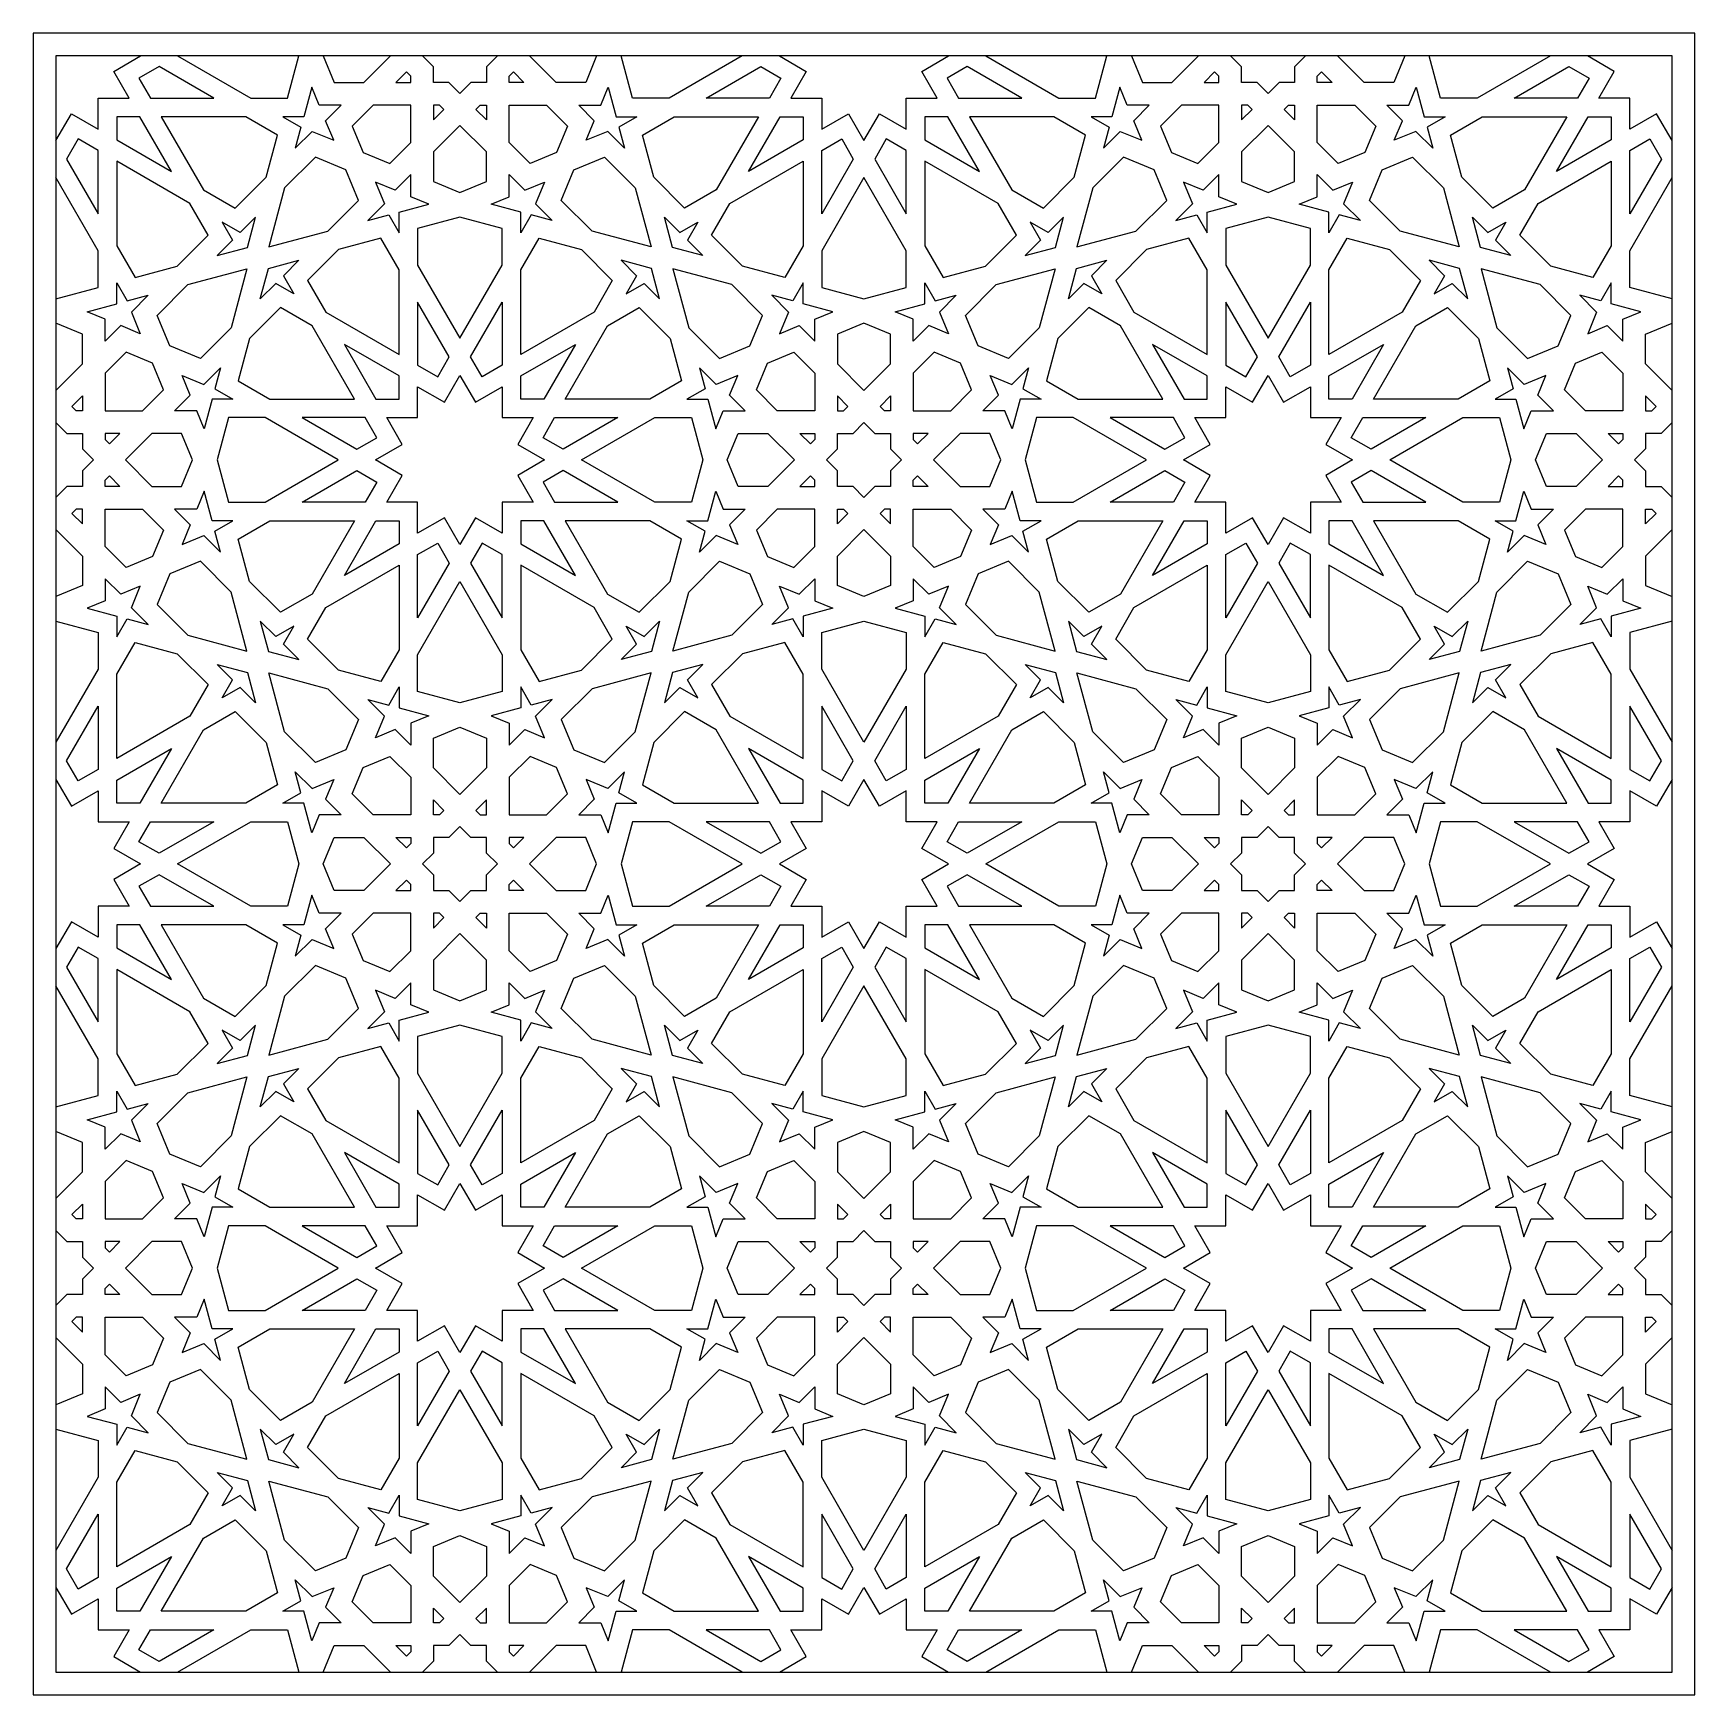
# Model space of a CAD drawing. Extents: x -2 to 805, y 205 to 1011.
import ezdxf

# ---------------------------------------------------------------- set-up
doc = ezdxf.new("R2010")
doc.units = 0
doc.layers.add('LAYER_01', color=7, linetype='CONTINUOUS')
doc.layers.add('LAYER_02', color=7, linetype='CONTINUOUS')

msp = doc.modelspace()

# ---------------------------------------------------------------- linework, layer by layer
at = {"layer": 'LAYER_01'}
for points in [[(-1.54, 204.87), (804.92, 204.87), (804.92, 1011.33), (-1.54, 1011.33)], [(9.46, 215.87), (793.92, 215.87), (793.92, 1000.33), (9.46, 1000.33)], [(49.8, 989.52), (55.41, 979.8), (86.08, 979.8), (59.52, 995.13)], [(361.36, 989.52), (355.75, 979.8), (325.08, 979.8), (351.64, 995.13)], [(442.03, 989.52), (447.64, 979.8), (478.31, 979.8), (451.75, 995.13)], [(753.59, 989.52), (747.98, 979.8), (717.31, 979.8), (743.87, 995.13)], [(133.61, 985.15), (129.77, 970.8), (119.67, 970.8), (128.41, 965.75), (125.68, 955.54), (133.84, 963.7), (144.29, 959.36), (140.36, 968.86), (147.95, 976.46), (137.21, 976.46)], [(277.55, 985.15), (281.39, 970.8), (291.49, 970.8), (282.75, 965.75), (285.48, 955.54), (277.32, 963.7), (266.87, 959.36), (270.8, 968.86), (263.21, 976.46), (273.95, 976.46)], [(525.84, 985.15), (522, 970.8), (511.9, 970.8), (520.64, 965.75), (517.91, 955.54), (526.07, 963.7), (536.52, 959.36), (532.59, 968.86), (540.18, 976.46), (529.44, 976.46)], [(669.78, 985.15), (673.62, 970.8), (683.72, 970.8), (674.98, 965.75), (677.71, 955.54), (669.55, 963.7), (659.1, 959.36), (663.03, 968.86), (655.44, 976.46), (666.18, 976.46)], [(38.99, 970.8), (38.99, 959.57), (65.55, 944.24), (50.22, 970.8)], [(111.54, 941.4), (117.04, 961.92), (101.67, 970.8), (60.61, 970.8), (81.14, 935.24), (96.51, 926.37)], [(299.62, 941.4), (294.12, 961.92), (309.49, 970.8), (350.55, 970.8), (330.02, 935.24), (314.65, 926.37)], [(372.17, 970.8), (372.17, 959.57), (345.61, 944.24), (360.94, 970.8)], [(431.22, 970.8), (431.22, 959.57), (457.78, 944.24), (442.45, 970.8)], [(503.77, 941.4), (509.27, 961.92), (493.9, 970.8), (452.84, 970.8), (473.37, 935.24), (488.74, 926.37)], [(691.85, 941.4), (686.35, 961.92), (701.72, 970.8), (742.78, 970.8), (722.25, 935.24), (706.88, 926.37)], [(764.4, 970.8), (764.4, 959.57), (737.84, 944.24), (753.17, 970.8)], [(20.27, 959.99), (14.66, 950.27), (29.99, 923.71), (29.99, 954.38)], [(390.89, 959.99), (396.5, 950.27), (381.17, 923.71), (381.17, 954.38)], [(412.5, 959.99), (406.89, 950.27), (422.22, 923.71), (422.22, 954.38)], [(783.12, 959.99), (788.73, 950.27), (773.4, 923.71), (773.4, 954.38)], [(83.42, 913.28), (74.55, 928.65), (38.99, 949.18), (38.99, 908.12), (47.87, 892.75), (68.4, 898.26)], [(112.83, 907.57), (141.47, 915.25), (156.39, 930.16), (150.25, 944.99), (135.42, 951.13), (120.5, 936.22)], [(298.33, 907.57), (269.69, 915.25), (254.77, 930.16), (260.91, 944.99), (275.74, 951.13), (290.66, 936.22)], [(327.74, 913.28), (336.61, 928.65), (372.17, 949.18), (372.17, 908.12), (363.29, 892.75), (342.76, 898.26)], [(475.65, 913.28), (466.78, 928.65), (431.22, 949.18), (431.22, 908.12), (440.1, 892.75), (460.63, 898.26)], [(505.06, 907.57), (533.7, 915.25), (548.62, 930.16), (542.48, 944.99), (527.65, 951.13), (512.73, 936.22)], [(690.56, 907.57), (661.92, 915.25), (647, 930.16), (653.14, 944.99), (667.97, 951.13), (682.89, 936.22)], [(719.97, 913.28), (728.84, 928.65), (764.4, 949.18), (764.4, 908.12), (755.52, 892.75), (734.99, 898.26)], [(190.4, 928.36), (181.71, 931.96), (181.71, 942.7), (174.12, 935.11), (164.62, 939.04), (168.95, 928.58), (160.79, 920.42), (171, 923.16), (176.05, 914.41), (176.05, 924.51)], [(220.76, 928.36), (229.45, 931.96), (229.45, 942.7), (237.04, 935.11), (246.54, 939.04), (242.21, 928.58), (250.37, 920.42), (240.16, 923.16), (235.11, 914.41), (235.11, 924.51)], [(401.69, 882.46), (422.22, 887.97), (422.22, 905.71), (401.69, 941.27), (381.17, 905.71), (381.17, 887.97)], [(582.63, 928.36), (573.94, 931.96), (573.94, 942.7), (566.35, 935.11), (556.85, 939.04), (561.18, 928.58), (553.02, 920.42), (563.23, 923.16), (568.28, 914.41), (568.28, 924.51)], [(612.99, 928.36), (621.68, 931.96), (621.68, 942.7), (629.27, 935.11), (638.77, 939.04), (634.44, 928.58), (642.6, 920.42), (632.39, 923.16), (627.34, 914.41), (627.34, 924.51)], [(106.36, 922.08), (98.88, 914.6), (90.14, 919.65), (95.19, 910.91), (87.71, 903.43), (102.42, 907.37)], [(205.58, 922.07), (185.05, 916.57), (185.05, 898.82), (205.58, 863.27), (226.11, 898.82), (226.11, 916.57)], [(304.8, 922.08), (312.27, 914.6), (321.02, 919.65), (315.97, 910.91), (323.45, 903.43), (308.74, 907.37)], [(498.59, 922.08), (491.11, 914.6), (482.37, 919.65), (487.42, 910.91), (479.94, 903.43), (494.65, 907.37)], [(597.81, 922.07), (577.28, 916.57), (577.28, 898.82), (597.81, 863.27), (618.34, 898.82), (618.34, 916.57)], [(697.03, 922.08), (704.5, 914.6), (713.25, 919.65), (708.2, 910.91), (715.68, 903.43), (700.97, 907.37)], [(146.65, 906.28), (131.62, 891.25), (140.49, 875.88), (176.05, 855.36), (176.05, 896.41), (167.18, 911.78)], [(264.51, 906.28), (279.54, 891.25), (270.66, 875.88), (235.11, 855.36), (235.11, 896.41), (243.98, 911.78)], [(538.88, 906.28), (523.85, 891.25), (532.72, 875.88), (568.28, 855.36), (568.28, 896.41), (559.41, 911.78)], [(656.74, 906.28), (671.77, 891.25), (662.89, 875.88), (627.34, 855.36), (627.34, 896.41), (636.21, 911.78)], [(102.22, 896.97), (94.54, 868.32), (79.63, 853.4), (64.8, 859.54), (58.66, 874.37), (73.57, 889.29)], [(108.68, 882.46), (112.62, 897.17), (127.33, 901.11), (119.86, 893.63), (124.91, 884.88), (116.16, 889.93)], [(302.47, 882.46), (298.53, 897.17), (283.83, 901.11), (291.3, 893.63), (286.25, 884.88), (295, 889.93)], [(308.94, 896.97), (316.62, 868.32), (331.53, 853.4), (346.36, 859.54), (352.5, 874.37), (337.59, 889.29)], [(494.45, 896.97), (486.77, 868.32), (471.86, 853.4), (457.03, 859.54), (450.89, 874.37), (465.8, 889.29)], [(500.91, 882.46), (504.85, 897.17), (519.56, 901.11), (512.09, 893.63), (517.14, 884.88), (508.39, 889.93)], [(694.7, 882.46), (690.76, 897.17), (676.06, 901.11), (683.53, 893.63), (678.48, 884.88), (687.23, 889.93)], [(701.17, 896.97), (708.85, 868.32), (723.76, 853.4), (738.59, 859.54), (744.73, 874.37), (729.82, 889.29)], [(24.64, 876.18), (38.99, 880.02), (38.99, 890.12), (44.04, 881.38), (54.25, 884.11), (46.09, 875.95), (50.43, 865.5), (40.93, 869.43), (33.34, 861.84), (33.34, 872.58)], [(386.52, 876.18), (372.17, 880.02), (372.17, 890.12), (367.12, 881.38), (356.91, 884.11), (365.06, 875.95), (360.73, 865.5), (370.23, 869.43), (377.82, 861.84), (377.82, 872.58)], [(416.87, 876.18), (431.22, 880.02), (431.22, 890.12), (436.27, 881.38), (446.48, 884.11), (438.32, 875.95), (442.66, 865.5), (433.16, 869.43), (425.57, 861.84), (425.57, 872.58)], [(778.75, 876.18), (764.4, 880.02), (764.4, 890.12), (759.35, 881.38), (749.14, 884.11), (757.29, 875.95), (752.96, 865.5), (762.46, 869.43), (770.05, 861.84), (770.05, 872.58)], [(194.77, 844.55), (200.38, 854.27), (185.05, 880.82), (185.05, 850.16)], [(216.39, 844.55), (210.78, 854.27), (226.11, 880.82), (226.11, 850.16)], [(587, 844.55), (592.61, 854.27), (577.28, 880.82), (577.28, 850.16)], [(608.62, 844.55), (603.01, 854.27), (618.34, 880.82), (618.34, 850.16)], [(118.54, 878.17), (103.51, 863.14), (98.01, 842.61), (113.38, 833.74), (154.43, 833.74), (133.91, 869.3)], [(292.62, 878.17), (307.65, 863.14), (313.15, 842.61), (297.78, 833.74), (256.72, 833.74), (277.25, 869.3)], [(510.77, 878.17), (495.74, 863.14), (490.24, 842.61), (505.61, 833.74), (546.66, 833.74), (526.14, 869.3)], [(684.85, 878.17), (699.88, 863.14), (705.38, 842.61), (690.01, 833.74), (648.95, 833.74), (669.48, 869.3)], [(176.05, 833.74), (176.05, 844.96), (149.49, 860.3), (164.83, 833.74)], [(235.11, 833.74), (235.11, 844.96), (261.66, 860.3), (246.33, 833.74)], [(568.28, 833.74), (568.28, 844.96), (541.72, 860.3), (557.06, 833.74)], [(627.34, 833.74), (627.34, 844.96), (653.89, 860.3), (638.56, 833.74)], [(81.43, 819.39), (77.83, 828.08), (67.09, 828.08), (74.69, 835.67), (70.75, 845.17), (81.21, 840.84), (89.37, 849), (86.63, 838.79), (95.38, 833.74), (85.28, 833.74)], [(329.73, 819.39), (333.33, 828.08), (344.06, 828.08), (336.47, 835.67), (340.41, 845.17), (329.95, 840.84), (321.79, 849), (324.53, 838.79), (315.78, 833.74), (325.88, 833.74)], [(473.66, 819.39), (470.06, 828.08), (459.32, 828.08), (466.92, 835.67), (462.98, 845.17), (473.44, 840.84), (481.6, 849), (478.86, 838.79), (487.61, 833.74), (477.51, 833.74)], [(721.96, 819.39), (725.56, 828.08), (736.29, 828.08), (728.7, 835.67), (732.64, 845.17), (722.18, 840.84), (714.02, 849), (716.76, 838.79), (708.01, 833.74), (718.11, 833.74)], [(205.58, 845.27), (213.09, 832.25), (226.11, 839.77), (226.11, 824.74), (241.14, 824.74), (233.62, 811.73), (246.64, 804.21), (233.62, 796.7), (241.14, 783.68), (226.11, 783.68), (226.11, 768.66), (213.09, 776.17), (205.58, 763.15), (198.07, 776.17), (185.05, 768.66), (185.05, 783.68), (170.02, 783.68), (177.54, 796.7), (164.52, 804.21), (177.54, 811.73), (170.02, 824.74), (185.05, 824.74), (185.05, 839.77), (198.07, 832.25)], [(597.81, 845.27), (605.32, 832.25), (618.34, 839.77), (618.34, 824.74), (633.37, 824.74), (625.85, 811.73), (638.87, 804.21), (625.85, 796.7), (633.37, 783.68), (618.34, 783.68), (618.34, 768.66), (605.32, 776.17), (597.81, 763.15), (590.3, 776.17), (577.28, 768.66), (577.28, 783.68), (562.25, 783.68), (569.77, 796.7), (556.75, 804.21), (569.77, 811.73), (562.25, 824.74), (577.28, 824.74), (577.28, 839.77), (590.3, 832.25)], [(146.52, 804.21), (110.97, 824.74), (93.22, 824.74), (87.72, 804.21), (93.22, 783.68), (110.97, 783.68)], [(165.24, 815.02), (159.63, 824.74), (128.97, 824.74), (155.52, 809.41)], [(245.92, 815.02), (251.53, 824.74), (282.19, 824.74), (255.64, 809.41)], [(264.64, 804.21), (300.19, 824.74), (317.94, 824.74), (323.44, 804.21), (317.94, 783.68), (300.19, 783.68)], [(538.75, 804.21), (503.2, 824.74), (485.45, 824.74), (479.95, 804.21), (485.45, 783.68), (503.2, 783.68)], [(557.47, 815.02), (551.86, 824.74), (521.2, 824.74), (547.75, 809.41)], [(638.15, 815.02), (643.76, 824.74), (674.42, 824.74), (647.87, 809.41)], [(656.87, 804.21), (692.42, 824.74), (710.17, 824.74), (715.67, 804.21), (710.17, 783.68), (692.42, 783.68)], [(165.24, 793.4), (159.63, 783.68), (128.97, 783.68), (155.52, 799.02)], [(245.92, 793.4), (251.53, 783.68), (282.19, 783.68), (255.64, 799.02)], [(557.47, 793.4), (551.86, 783.68), (521.2, 783.68), (547.75, 799.02)], [(638.15, 793.4), (643.76, 783.68), (674.42, 783.68), (647.87, 799.02)], [(81.43, 789.03), (77.83, 780.34), (67.09, 780.34), (74.69, 772.75), (70.75, 763.25), (81.21, 767.58), (89.37, 759.42), (86.63, 769.63), (95.38, 774.68), (85.28, 774.68)], [(329.73, 789.03), (333.33, 780.34), (344.06, 780.34), (336.47, 772.75), (340.41, 763.25), (329.95, 767.58), (321.79, 759.42), (324.53, 769.63), (315.78, 774.68), (325.88, 774.68)], [(473.66, 789.03), (470.06, 780.34), (459.32, 780.34), (466.92, 772.75), (462.98, 763.25), (473.44, 767.58), (481.6, 759.42), (478.86, 769.63), (487.61, 774.68), (477.51, 774.68)], [(721.96, 789.03), (725.56, 780.34), (736.29, 780.34), (728.7, 772.75), (732.64, 763.25), (722.18, 767.58), (714.02, 759.42), (716.76, 769.63), (708.01, 774.68), (718.11, 774.68)], [(118.54, 730.25), (103.51, 745.28), (98.01, 765.81), (113.38, 774.68), (154.43, 774.68), (133.91, 739.13)], [(176.05, 774.68), (176.05, 763.46), (149.49, 748.13), (164.83, 774.68)], [(235.11, 774.68), (235.11, 763.46), (261.66, 748.13), (246.33, 774.68)], [(292.62, 730.25), (307.65, 745.28), (313.15, 765.81), (297.78, 774.68), (256.72, 774.68), (277.25, 739.13)], [(510.77, 730.25), (495.74, 745.28), (490.24, 765.81), (505.61, 774.68), (546.66, 774.68), (526.14, 739.13)], [(568.28, 774.68), (568.28, 763.46), (541.72, 748.13), (557.06, 774.68)], [(627.34, 774.68), (627.34, 763.46), (653.89, 748.13), (638.56, 774.68)], [(684.85, 730.25), (699.88, 745.28), (705.38, 765.81), (690.01, 774.68), (648.95, 774.68), (669.48, 739.13)], [(194.77, 763.87), (200.38, 754.15), (185.05, 727.6), (185.05, 758.26)], [(216.39, 763.87), (210.78, 754.15), (226.11, 727.6), (226.11, 758.26)], [(587, 763.87), (592.61, 754.15), (577.28, 727.6), (577.28, 758.26)], [(608.62, 763.87), (603.01, 754.15), (618.34, 727.6), (618.34, 758.26)], [(102.22, 711.46), (94.54, 740.1), (79.63, 755.02), (64.8, 748.88), (58.66, 734.05), (73.57, 719.13)], [(146.65, 702.14), (131.62, 717.17), (140.49, 732.54), (176.05, 753.07), (176.05, 712.01), (167.18, 696.64)], [(264.51, 702.14), (279.54, 717.17), (270.66, 732.54), (235.11, 753.07), (235.11, 712.01), (243.98, 696.64)], [(308.94, 711.46), (316.62, 740.1), (331.53, 755.02), (346.36, 748.88), (352.5, 734.05), (337.59, 719.13)], [(494.45, 711.46), (486.77, 740.1), (471.86, 755.02), (457.03, 748.88), (450.89, 734.05), (465.8, 719.13)], [(538.88, 702.14), (523.85, 717.17), (532.72, 732.54), (568.28, 753.07), (568.28, 712.01), (559.41, 696.64)], [(656.74, 702.14), (671.77, 717.17), (662.89, 732.54), (627.34, 753.07), (627.34, 712.01), (636.21, 696.64)], [(701.17, 711.46), (708.85, 740.1), (723.76, 755.02), (738.59, 748.88), (744.73, 734.05), (729.82, 719.13)], [(24.64, 732.24), (38.99, 728.4), (38.99, 718.3), (44.04, 727.05), (54.25, 724.31), (46.09, 732.47), (50.43, 742.92), (40.93, 738.99), (33.34, 746.58), (33.34, 735.85)], [(205.58, 686.35), (185.05, 691.85), (185.05, 709.6), (205.58, 745.15), (226.11, 709.6), (226.11, 691.85)], [(386.52, 732.24), (372.17, 728.4), (372.17, 718.3), (367.12, 727.05), (356.91, 724.31), (365.06, 732.47), (360.73, 742.92), (370.23, 738.99), (377.82, 746.58), (377.82, 735.85)], [(416.87, 732.24), (431.22, 728.4), (431.22, 718.3), (436.27, 727.05), (446.48, 724.31), (438.32, 732.47), (442.66, 742.92), (433.16, 738.99), (425.57, 746.58), (425.57, 735.85)], [(597.81, 686.35), (577.28, 691.85), (577.28, 709.6), (597.81, 745.15), (618.34, 709.6), (618.34, 691.85)], [(778.75, 732.24), (764.4, 728.4), (764.4, 718.3), (759.35, 727.05), (749.14, 724.31), (757.29, 732.47), (752.96, 742.92), (762.46, 738.99), (770.05, 746.58), (770.05, 735.85)], [(108.68, 725.96), (112.62, 711.26), (127.33, 707.32), (119.86, 714.79), (124.91, 723.54), (116.16, 718.49)], [(302.47, 725.96), (298.53, 711.26), (283.83, 707.32), (291.3, 714.79), (286.25, 723.54), (295, 718.49)], [(401.69, 725.96), (422.22, 720.46), (422.22, 702.71), (401.69, 667.15), (381.17, 702.71), (381.17, 720.46)], [(500.91, 725.96), (504.85, 711.26), (519.56, 707.32), (512.09, 714.79), (517.14, 723.54), (508.39, 718.49)], [(694.7, 725.96), (690.76, 711.26), (676.06, 707.32), (683.53, 714.79), (678.48, 723.54), (687.23, 718.49)], [(83.42, 695.14), (74.55, 679.77), (38.99, 659.24), (38.99, 700.3), (47.87, 715.67), (68.4, 710.17)], [(327.74, 695.14), (336.61, 679.77), (372.17, 659.24), (372.17, 700.3), (363.29, 715.67), (342.76, 710.17)], [(475.65, 695.14), (466.78, 679.77), (431.22, 659.24), (431.22, 700.3), (440.1, 715.67), (460.63, 710.17)], [(719.97, 695.14), (728.84, 679.77), (764.4, 659.24), (764.4, 700.3), (755.52, 715.67), (734.99, 710.17)], [(106.36, 686.35), (98.88, 693.82), (90.14, 688.77), (95.19, 697.52), (87.71, 704.99), (102.42, 701.05)], [(304.8, 686.35), (312.27, 693.82), (321.02, 688.77), (315.97, 697.52), (323.45, 704.99), (308.74, 701.05)], [(498.59, 686.35), (491.11, 693.82), (482.37, 688.77), (487.42, 697.52), (479.94, 704.99), (494.65, 701.05)], [(697.03, 686.35), (704.5, 693.82), (713.25, 688.77), (708.2, 697.52), (715.68, 704.99), (700.97, 701.05)], [(112.83, 700.85), (141.47, 693.17), (156.39, 678.26), (150.25, 663.43), (135.42, 657.29), (120.5, 672.2)], [(190.4, 680.06), (181.71, 676.46), (181.71, 665.73), (174.12, 673.32), (164.62, 669.38), (168.95, 679.84), (160.79, 688), (171, 685.26), (176.05, 694.01), (176.05, 683.91)], [(220.76, 680.06), (229.45, 676.46), (229.45, 665.73), (237.04, 673.32), (246.54, 669.38), (242.21, 679.84), (250.37, 688), (240.16, 685.26), (235.11, 694.01), (235.11, 683.91)], [(298.33, 700.85), (269.69, 693.17), (254.77, 678.26), (260.91, 663.43), (275.74, 657.29), (290.66, 672.2)], [(505.06, 700.85), (533.7, 693.17), (548.62, 678.26), (542.48, 663.43), (527.65, 657.29), (512.73, 672.2)], [(582.63, 680.06), (573.94, 676.46), (573.94, 665.73), (566.35, 673.32), (556.85, 669.38), (561.18, 679.84), (553.02, 688), (563.23, 685.26), (568.28, 694.01), (568.28, 683.91)], [(612.99, 680.06), (621.68, 676.46), (621.68, 665.73), (629.27, 673.32), (638.77, 669.38), (634.44, 679.84), (642.6, 688), (632.39, 685.26), (627.34, 694.01), (627.34, 683.91)], [(690.56, 700.85), (661.92, 693.17), (647, 678.26), (653.14, 663.43), (667.97, 657.29), (682.89, 672.2)], [(20.27, 648.43), (14.66, 658.15), (29.99, 684.71), (29.99, 654.04)], [(111.54, 667.03), (117.04, 646.5), (101.67, 637.62), (60.61, 637.62), (81.14, 673.18), (96.51, 682.05)], [(299.62, 667.03), (294.12, 646.5), (309.49, 637.62), (350.55, 637.62), (330.02, 673.18), (314.65, 682.05)], [(390.89, 648.43), (396.5, 658.15), (381.17, 684.71), (381.17, 654.04)], [(412.5, 648.43), (406.89, 658.15), (422.22, 684.71), (422.22, 654.04)], [(503.77, 667.03), (509.27, 646.5), (493.9, 637.62), (452.84, 637.62), (473.37, 673.18), (488.74, 682.05)], [(691.85, 667.03), (686.35, 646.5), (701.72, 637.62), (742.78, 637.62), (722.25, 673.18), (706.88, 682.05)], [(783.12, 648.43), (788.73, 658.15), (773.4, 684.71), (773.4, 654.04)], [(38.99, 637.62), (38.99, 648.85), (65.55, 664.18), (50.22, 637.62)], [(372.17, 637.62), (372.17, 648.85), (345.61, 664.18), (360.94, 637.62)], [(431.22, 637.62), (431.22, 648.85), (457.78, 664.18), (442.45, 637.62)], [(764.4, 637.62), (764.4, 648.85), (737.84, 664.18), (753.17, 637.62)], [(133.61, 623.27), (129.77, 637.62), (119.67, 637.62), (128.41, 642.68), (125.68, 652.88), (133.84, 644.73), (144.29, 649.06), (140.36, 639.56), (147.95, 631.97), (137.21, 631.97)], [(277.55, 623.27), (281.39, 637.62), (291.49, 637.62), (282.75, 642.68), (285.48, 652.88), (277.32, 644.73), (266.87, 649.06), (270.8, 639.56), (263.21, 631.97), (273.95, 631.97)], [(442.75, 608.1), (429.74, 615.61), (437.25, 628.62), (422.22, 628.62), (422.22, 643.65), (409.21, 636.14), (401.69, 649.15), (394.18, 636.14), (381.17, 643.65), (381.17, 628.62), (366.14, 628.62), (373.65, 615.61), (360.64, 608.1), (373.65, 600.58), (366.14, 587.57), (381.17, 587.57), (381.17, 572.54), (394.18, 580.05), (401.69, 567.04), (409.21, 580.05), (422.22, 572.54), (422.22, 587.57), (437.25, 587.57), (429.74, 600.58)], [(525.84, 623.27), (522, 637.62), (511.9, 637.62), (520.64, 642.68), (517.91, 652.88), (526.07, 644.73), (536.52, 649.06), (532.59, 639.56), (540.18, 631.97), (529.44, 631.97)], [(669.78, 623.27), (673.62, 637.62), (683.72, 637.62), (674.98, 642.68), (677.71, 652.88), (669.55, 644.73), (659.1, 649.06), (663.03, 639.56), (655.44, 631.97), (666.18, 631.97)], [(49.8, 618.9), (55.41, 628.62), (86.08, 628.62), (59.52, 613.29)], [(68.52, 608.1), (104.08, 628.62), (121.83, 628.62), (127.33, 608.1), (121.83, 587.57), (104.08, 587.57)], [(283.83, 608.1), (289.33, 587.57), (307.08, 587.57), (342.64, 608.1), (307.08, 628.62), (289.33, 628.62)], [(361.36, 618.9), (355.75, 628.62), (325.08, 628.62), (351.64, 613.29)], [(442.03, 618.9), (447.64, 628.62), (478.31, 628.62), (451.75, 613.29)], [(519.56, 608.1), (514.06, 587.57), (496.31, 587.57), (460.75, 608.1), (496.31, 628.62), (514.06, 628.62)], [(734.87, 608.1), (699.31, 628.62), (681.56, 628.62), (676.06, 608.1), (681.56, 587.57), (699.31, 587.57)], [(753.59, 618.9), (747.98, 628.62), (717.31, 628.62), (743.87, 613.29)], [(49.8, 597.29), (55.41, 587.57), (86.08, 587.57), (59.52, 602.9)], [(361.36, 597.29), (355.75, 587.57), (325.08, 587.57), (351.64, 602.9)], [(442.03, 597.29), (447.64, 587.57), (478.31, 587.57), (451.75, 602.9)], [(753.59, 597.29), (747.98, 587.57), (717.31, 587.57), (743.87, 602.9)], [(133.61, 592.92), (129.77, 578.57), (119.67, 578.57), (128.41, 573.52), (125.68, 563.31), (133.84, 571.47), (144.29, 567.13), (140.36, 576.63), (147.95, 584.23), (137.21, 584.23)], [(277.55, 592.92), (281.39, 578.57), (291.49, 578.57), (282.75, 573.52), (285.48, 563.31), (277.32, 571.47), (266.87, 567.13), (270.8, 576.63), (263.21, 584.23), (273.95, 584.23)], [(525.84, 592.92), (522, 578.57), (511.9, 578.57), (520.64, 573.52), (517.91, 563.31), (526.07, 571.47), (536.52, 567.13), (532.59, 576.63), (540.18, 584.23), (529.44, 584.23)], [(669.78, 592.92), (673.62, 578.57), (683.72, 578.57), (674.98, 573.52), (677.71, 563.31), (669.55, 571.47), (659.1, 567.13), (663.03, 576.63), (655.44, 584.23), (666.18, 584.23)], [(38.99, 578.57), (38.99, 567.34), (65.55, 552.01), (50.22, 578.57)], [(111.54, 549.17), (117.04, 569.69), (101.67, 578.57), (60.61, 578.57), (81.14, 543.01), (96.51, 534.14)], [(299.62, 549.17), (294.12, 569.69), (309.49, 578.57), (350.55, 578.57), (330.02, 543.01), (314.65, 534.14)], [(372.17, 578.57), (372.17, 567.34), (345.61, 552.01), (360.94, 578.57)], [(431.22, 578.57), (431.22, 567.34), (457.78, 552.01), (442.45, 578.57)], [(503.77, 549.17), (509.27, 569.69), (493.9, 578.57), (452.84, 578.57), (473.37, 543.01), (488.74, 534.14)], [(691.85, 549.17), (686.35, 569.69), (701.72, 578.57), (742.78, 578.57), (722.25, 543.01), (706.88, 534.14)], [(764.4, 578.57), (764.4, 567.34), (737.84, 552.01), (753.17, 578.57)], [(20.27, 567.76), (14.66, 558.04), (29.99, 531.48), (29.99, 562.15)], [(390.89, 567.76), (396.5, 558.04), (381.17, 531.48), (381.17, 562.15)], [(412.5, 567.76), (406.89, 558.04), (422.22, 531.48), (422.22, 562.15)], [(783.12, 567.76), (788.73, 558.04), (773.4, 531.48), (773.4, 562.15)], [(83.42, 521.05), (74.55, 536.42), (38.99, 556.95), (38.99, 515.89), (47.87, 500.52), (68.4, 506.03)], [(112.83, 515.34), (141.47, 523.02), (156.39, 537.93), (150.25, 552.76), (135.42, 558.91), (120.5, 543.99)], [(298.33, 515.34), (269.69, 523.02), (254.77, 537.93), (260.91, 552.76), (275.74, 558.91), (290.66, 543.99)], [(327.74, 521.05), (336.61, 536.42), (372.17, 556.95), (372.17, 515.89), (363.29, 500.52), (342.76, 506.03)], [(475.65, 521.05), (466.78, 536.42), (431.22, 556.95), (431.22, 515.89), (440.1, 500.52), (460.63, 506.03)], [(505.06, 515.34), (533.7, 523.02), (548.62, 537.93), (542.48, 552.76), (527.65, 558.91), (512.73, 543.99)], [(690.56, 515.34), (661.92, 523.02), (647, 537.93), (653.14, 552.76), (667.97, 558.91), (682.89, 543.99)], [(719.97, 521.05), (728.84, 536.42), (764.4, 556.95), (764.4, 515.89), (755.52, 500.52), (734.99, 506.03)], [(190.4, 536.13), (181.71, 539.73), (181.71, 550.47), (174.12, 542.88), (164.62, 546.81), (168.95, 536.35), (160.79, 528.19), (171, 530.93), (176.05, 522.18), (176.05, 532.28)], [(220.76, 536.13), (229.45, 539.73), (229.45, 550.47), (237.04, 542.88), (246.54, 546.81), (242.21, 536.35), (250.37, 528.19), (240.16, 530.93), (235.11, 522.18), (235.11, 532.28)], [(401.69, 490.23), (422.22, 495.74), (422.22, 513.48), (401.69, 549.04), (381.17, 513.48), (381.17, 495.74)], [(582.63, 536.13), (573.94, 539.73), (573.94, 550.47), (566.35, 542.88), (556.85, 546.81), (561.18, 536.35), (553.02, 528.19), (563.23, 530.93), (568.28, 522.18), (568.28, 532.28)], [(612.99, 536.13), (621.68, 539.73), (621.68, 550.47), (629.27, 542.88), (638.77, 546.81), (634.44, 536.35), (642.6, 528.19), (632.39, 530.93), (627.34, 522.18), (627.34, 532.28)], [(106.36, 529.85), (98.88, 522.37), (90.14, 527.42), (95.19, 518.68), (87.71, 511.2), (102.42, 515.14)], [(205.58, 529.84), (185.05, 524.34), (185.05, 506.59), (205.58, 471.04), (226.11, 506.59), (226.11, 524.34)], [(304.8, 529.85), (312.27, 522.37), (321.02, 527.42), (315.97, 518.68), (323.45, 511.2), (308.74, 515.14)], [(498.59, 529.85), (491.11, 522.37), (482.37, 527.42), (487.42, 518.68), (479.94, 511.2), (494.65, 515.14)], [(597.81, 529.84), (577.28, 524.34), (577.28, 506.59), (597.81, 471.04), (618.34, 506.59), (618.34, 524.34)], [(697.03, 529.85), (704.5, 522.37), (713.25, 527.42), (708.2, 518.68), (715.68, 511.2), (700.97, 515.14)], [(146.65, 514.05), (131.62, 499.02), (140.49, 483.65), (176.05, 463.13), (176.05, 504.18), (167.18, 519.55)], [(264.51, 514.05), (279.54, 499.02), (270.66, 483.65), (235.11, 463.13), (235.11, 504.18), (243.98, 519.55)], [(538.88, 514.05), (523.85, 499.02), (532.72, 483.65), (568.28, 463.13), (568.28, 504.18), (559.41, 519.55)], [(656.74, 514.05), (671.77, 499.02), (662.89, 483.65), (627.34, 463.13), (627.34, 504.18), (636.21, 519.55)], [(108.68, 490.23), (112.62, 504.94), (127.33, 508.88), (119.86, 501.4), (124.91, 492.65), (116.16, 497.7)], [(302.47, 490.23), (298.53, 504.94), (283.83, 508.88), (291.3, 501.4), (286.25, 492.65), (295, 497.7)], [(500.91, 490.23), (504.85, 504.94), (519.56, 508.88), (512.09, 501.4), (517.14, 492.65), (508.39, 497.7)], [(694.7, 490.23), (690.76, 504.94), (676.06, 508.88), (683.53, 501.4), (678.48, 492.65), (687.23, 497.7)], [(102.22, 504.74), (94.54, 476.09), (79.63, 461.17), (64.8, 467.31), (58.66, 482.14), (73.57, 497.06)], [(308.94, 504.74), (316.62, 476.09), (331.53, 461.17), (346.36, 467.31), (352.5, 482.14), (337.59, 497.06)], [(494.45, 504.74), (486.77, 476.09), (471.86, 461.17), (457.03, 467.31), (450.89, 482.14), (465.8, 497.06)], [(701.17, 504.74), (708.85, 476.09), (723.76, 461.17), (738.59, 467.31), (744.73, 482.14), (729.82, 497.06)], [(24.64, 483.95), (38.99, 487.79), (38.99, 497.89), (44.04, 489.15), (54.25, 491.88), (46.09, 483.72), (50.43, 473.27), (40.93, 477.2), (33.34, 469.61), (33.34, 480.35)], [(386.52, 483.95), (372.17, 487.79), (372.17, 497.89), (367.12, 489.15), (356.91, 491.88), (365.06, 483.72), (360.73, 473.27), (370.23, 477.2), (377.82, 469.61), (377.82, 480.35)], [(416.87, 483.95), (431.22, 487.79), (431.22, 497.89), (436.27, 489.15), (446.48, 491.88), (438.32, 483.72), (442.66, 473.27), (433.16, 477.2), (425.57, 469.61), (425.57, 480.35)], [(778.75, 483.95), (764.4, 487.79), (764.4, 497.89), (759.35, 489.15), (749.14, 491.88), (757.29, 483.72), (752.96, 473.27), (762.46, 477.2), (770.05, 469.61), (770.05, 480.35)], [(118.54, 485.94), (103.51, 470.91), (98.01, 450.38), (113.38, 441.51), (154.43, 441.51), (133.91, 477.07)], [(194.77, 452.32), (200.38, 462.04), (185.05, 488.59), (185.05, 457.93)], [(216.39, 452.32), (210.78, 462.04), (226.11, 488.59), (226.11, 457.93)], [(292.62, 485.94), (307.65, 470.91), (313.15, 450.38), (297.78, 441.51), (256.72, 441.51), (277.25, 477.07)], [(510.77, 485.94), (495.74, 470.91), (490.24, 450.38), (505.61, 441.51), (546.66, 441.51), (526.14, 477.07)], [(587, 452.32), (592.61, 462.04), (577.28, 488.59), (577.28, 457.93)], [(608.62, 452.32), (603.01, 462.04), (618.34, 488.59), (618.34, 457.93)], [(684.85, 485.94), (699.88, 470.91), (705.38, 450.38), (690.01, 441.51), (648.95, 441.51), (669.48, 477.07)], [(176.05, 441.51), (176.05, 452.73), (149.49, 468.07), (164.83, 441.51)], [(235.11, 441.51), (235.11, 452.73), (261.66, 468.07), (246.33, 441.51)], [(568.28, 441.51), (568.28, 452.73), (541.72, 468.07), (557.06, 441.51)], [(627.34, 441.51), (627.34, 452.73), (653.89, 468.07), (638.56, 441.51)], [(81.43, 427.16), (77.83, 435.85), (67.09, 435.85), (74.69, 443.44), (70.75, 452.94), (81.21, 448.61), (89.37, 456.77), (86.63, 446.56), (95.38, 441.51), (85.28, 441.51)], [(205.58, 453.04), (213.09, 440.02), (226.11, 447.54), (226.11, 432.51), (241.14, 432.51), (233.62, 419.5), (246.64, 411.98), (233.62, 404.47), (241.14, 391.45), (226.11, 391.45), (226.11, 376.43), (213.09, 383.94), (205.58, 370.92), (198.07, 383.94), (185.05, 376.43), (185.05, 391.45), (170.02, 391.45), (177.54, 404.47), (164.52, 411.98), (177.54, 419.5), (170.02, 432.51), (185.05, 432.51), (185.05, 447.54), (198.07, 440.02)], [(329.73, 427.16), (333.33, 435.85), (344.06, 435.85), (336.47, 443.44), (340.41, 452.94), (329.95, 448.61), (321.79, 456.77), (324.53, 446.56), (315.78, 441.51), (325.88, 441.51)], [(473.66, 427.16), (470.06, 435.85), (459.32, 435.85), (466.92, 443.44), (462.98, 452.94), (473.44, 448.61), (481.6, 456.77), (478.86, 446.56), (487.61, 441.51), (477.51, 441.51)], [(597.81, 453.04), (605.32, 440.02), (618.34, 447.54), (618.34, 432.51), (633.37, 432.51), (625.85, 419.5), (638.87, 411.98), (625.85, 404.47), (633.37, 391.45), (618.34, 391.45), (618.34, 376.43), (605.32, 383.94), (597.81, 370.92), (590.3, 383.94), (577.28, 376.43), (577.28, 391.45), (562.25, 391.45), (569.77, 404.47), (556.75, 411.98), (569.77, 419.5), (562.25, 432.51), (577.28, 432.51), (577.28, 447.54), (590.3, 440.02)], [(721.96, 427.16), (725.56, 435.85), (736.29, 435.85), (728.7, 443.44), (732.64, 452.94), (722.18, 448.61), (714.02, 456.77), (716.76, 446.56), (708.01, 441.51), (718.11, 441.51)], [(146.52, 411.98), (110.97, 432.51), (93.22, 432.51), (87.72, 411.98), (93.22, 391.45), (110.97, 391.45)], [(165.24, 422.79), (159.63, 432.51), (128.97, 432.51), (155.52, 417.18)], [(245.92, 422.79), (251.53, 432.51), (282.19, 432.51), (255.64, 417.18)], [(264.64, 411.98), (300.19, 432.51), (317.94, 432.51), (323.44, 411.98), (317.94, 391.45), (300.19, 391.45)], [(538.75, 411.98), (503.2, 432.51), (485.45, 432.51), (479.95, 411.98), (485.45, 391.45), (503.2, 391.45)], [(557.47, 422.79), (551.86, 432.51), (521.2, 432.51), (547.75, 417.18)], [(638.15, 422.79), (643.76, 432.51), (674.42, 432.51), (647.87, 417.18)], [(656.87, 411.98), (692.42, 432.51), (710.17, 432.51), (715.67, 411.98), (710.17, 391.45), (692.42, 391.45)], [(165.24, 401.17), (159.63, 391.45), (128.97, 391.45), (155.52, 406.79)], [(245.92, 401.17), (251.53, 391.45), (282.19, 391.45), (255.64, 406.79)], [(557.47, 401.17), (551.86, 391.45), (521.2, 391.45), (547.75, 406.79)], [(638.15, 401.17), (643.76, 391.45), (674.42, 391.45), (647.87, 406.79)], [(81.43, 396.8), (77.83, 388.11), (67.09, 388.11), (74.69, 380.52), (70.75, 371.02), (81.21, 375.35), (89.37, 367.19), (86.63, 377.4), (95.38, 382.45), (85.28, 382.45)], [(329.73, 396.8), (333.33, 388.11), (344.06, 388.11), (336.47, 380.52), (340.41, 371.02), (329.95, 375.35), (321.79, 367.19), (324.53, 377.4), (315.78, 382.45), (325.88, 382.45)], [(473.66, 396.8), (470.06, 388.11), (459.32, 388.11), (466.92, 380.52), (462.98, 371.02), (473.44, 375.35), (481.6, 367.19), (478.86, 377.4), (487.61, 382.45), (477.51, 382.45)], [(721.96, 396.8), (725.56, 388.11), (736.29, 388.11), (728.7, 380.52), (732.64, 371.02), (722.18, 375.35), (714.02, 367.19), (716.76, 377.4), (708.01, 382.45), (718.11, 382.45)], [(118.54, 338.02), (103.51, 353.05), (98.01, 373.58), (113.38, 382.45), (154.43, 382.45), (133.91, 346.9)], [(176.05, 382.45), (176.05, 371.23), (149.49, 355.9), (164.83, 382.45)], [(235.11, 382.45), (235.11, 371.23), (261.66, 355.9), (246.33, 382.45)], [(292.62, 338.02), (307.65, 353.05), (313.15, 373.58), (297.78, 382.45), (256.72, 382.45), (277.25, 346.9)], [(510.77, 338.02), (495.74, 353.05), (490.24, 373.58), (505.61, 382.45), (546.66, 382.45), (526.14, 346.9)], [(568.28, 382.45), (568.28, 371.23), (541.72, 355.9), (557.06, 382.45)], [(627.34, 382.45), (627.34, 371.23), (653.89, 355.9), (638.56, 382.45)], [(684.85, 338.02), (699.88, 353.05), (705.38, 373.58), (690.01, 382.45), (648.95, 382.45), (669.48, 346.9)], [(194.77, 371.64), (200.38, 361.92), (185.05, 335.37), (185.05, 366.03)], [(216.39, 371.64), (210.78, 361.92), (226.11, 335.37), (226.11, 366.03)], [(587, 371.64), (592.61, 361.92), (577.28, 335.37), (577.28, 366.03)], [(608.62, 371.64), (603.01, 361.92), (618.34, 335.37), (618.34, 366.03)], [(102.22, 319.23), (94.54, 347.87), (79.63, 362.79), (64.8, 356.65), (58.66, 341.82), (73.57, 326.9)], [(146.65, 309.91), (131.62, 324.94), (140.49, 340.31), (176.05, 360.84), (176.05, 319.78), (167.18, 304.41)], [(264.51, 309.91), (279.54, 324.94), (270.66, 340.31), (235.11, 360.84), (235.11, 319.78), (243.98, 304.41)], [(308.94, 319.23), (316.62, 347.87), (331.53, 362.79), (346.36, 356.65), (352.5, 341.82), (337.59, 326.9)], [(494.45, 319.23), (486.77, 347.87), (471.86, 362.79), (457.03, 356.65), (450.89, 341.82), (465.8, 326.9)], [(538.88, 309.91), (523.85, 324.94), (532.72, 340.31), (568.28, 360.84), (568.28, 319.78), (559.41, 304.41)], [(656.74, 309.91), (671.77, 324.94), (662.89, 340.31), (627.34, 360.84), (627.34, 319.78), (636.21, 304.41)], [(701.17, 319.23), (708.85, 347.87), (723.76, 362.79), (738.59, 356.65), (744.73, 341.82), (729.82, 326.9)], [(24.64, 340.01), (38.99, 336.17), (38.99, 326.07), (44.04, 334.82), (54.25, 332.08), (46.09, 340.24), (50.43, 350.69), (40.93, 346.76), (33.34, 354.35), (33.34, 343.62)], [(205.58, 294.12), (185.05, 299.62), (185.05, 317.37), (205.58, 352.92), (226.11, 317.37), (226.11, 299.62)], [(386.52, 340.01), (372.17, 336.17), (372.17, 326.07), (367.12, 334.82), (356.91, 332.08), (365.06, 340.24), (360.73, 350.69), (370.23, 346.76), (377.82, 354.35), (377.82, 343.62)], [(416.87, 340.01), (431.22, 336.17), (431.22, 326.07), (436.27, 334.82), (446.48, 332.08), (438.32, 340.24), (442.66, 350.69), (433.16, 346.76), (425.57, 354.35), (425.57, 343.62)], [(597.81, 294.12), (577.28, 299.62), (577.28, 317.37), (597.81, 352.92), (618.34, 317.37), (618.34, 299.62)], [(778.75, 340.01), (764.4, 336.17), (764.4, 326.07), (759.35, 334.82), (749.14, 332.08), (757.29, 340.24), (752.96, 350.69), (762.46, 346.76), (770.05, 354.35), (770.05, 343.62)], [(108.68, 333.73), (112.62, 319.03), (127.33, 315.09), (119.86, 322.56), (124.91, 331.31), (116.16, 326.26)], [(302.47, 333.73), (298.53, 319.03), (283.83, 315.09), (291.3, 322.56), (286.25, 331.31), (295, 326.26)], [(401.69, 333.73), (422.22, 328.23), (422.22, 310.48), (401.69, 274.92), (381.17, 310.48), (381.17, 328.23)], [(500.91, 333.73), (504.85, 319.03), (519.56, 315.09), (512.09, 322.56), (517.14, 331.31), (508.39, 326.26)], [(694.7, 333.73), (690.76, 319.03), (676.06, 315.09), (683.53, 322.56), (678.48, 331.31), (687.23, 326.26)], [(83.42, 302.91), (74.55, 287.54), (38.99, 267.01), (38.99, 308.07), (47.87, 323.44), (68.4, 317.94)], [(327.74, 302.91), (336.61, 287.54), (372.17, 267.01), (372.17, 308.07), (363.29, 323.44), (342.76, 317.94)], [(475.65, 302.91), (466.78, 287.54), (431.22, 267.01), (431.22, 308.07), (440.1, 323.44), (460.63, 317.94)], [(719.97, 302.91), (728.84, 287.54), (764.4, 267.01), (764.4, 308.07), (755.52, 323.44), (734.99, 317.94)], [(106.36, 294.12), (98.88, 301.59), (90.14, 296.54), (95.19, 305.29), (87.71, 312.76), (102.42, 308.82)], [(112.83, 308.62), (141.47, 300.94), (156.39, 286.03), (150.25, 271.2), (135.42, 265.06), (120.5, 279.97)], [(298.33, 308.62), (269.69, 300.94), (254.77, 286.03), (260.91, 271.2), (275.74, 265.06), (290.66, 279.97)], [(304.8, 294.12), (312.27, 301.59), (321.02, 296.54), (315.97, 305.29), (323.45, 312.76), (308.74, 308.82)], [(498.59, 294.12), (491.11, 301.59), (482.37, 296.54), (487.42, 305.29), (479.94, 312.76), (494.65, 308.82)], [(505.06, 308.62), (533.7, 300.94), (548.62, 286.03), (542.48, 271.2), (527.65, 265.06), (512.73, 279.97)], [(690.56, 308.62), (661.92, 300.94), (647, 286.03), (653.14, 271.2), (667.97, 265.06), (682.89, 279.97)], [(697.03, 294.12), (704.5, 301.59), (713.25, 296.54), (708.2, 305.29), (715.68, 312.76), (700.97, 308.82)], [(190.4, 287.83), (181.71, 284.23), (181.71, 273.5), (174.12, 281.09), (164.62, 277.15), (168.95, 287.61), (160.79, 295.77), (171, 293.03), (176.05, 301.78), (176.05, 291.68)], [(220.76, 287.83), (229.45, 284.23), (229.45, 273.5), (237.04, 281.09), (246.54, 277.15), (242.21, 287.61), (250.37, 295.77), (240.16, 293.03), (235.11, 301.78), (235.11, 291.68)], [(582.63, 287.83), (573.94, 284.23), (573.94, 273.5), (566.35, 281.09), (556.85, 277.15), (561.18, 287.61), (553.02, 295.77), (563.23, 293.03), (568.28, 301.78), (568.28, 291.68)], [(612.99, 287.83), (621.68, 284.23), (621.68, 273.5), (629.27, 281.09), (638.77, 277.15), (634.44, 287.61), (642.6, 295.77), (632.39, 293.03), (627.34, 301.78), (627.34, 291.68)], [(20.27, 256.2), (14.66, 265.92), (29.99, 292.48), (29.99, 261.81)], [(390.89, 256.2), (396.5, 265.92), (381.17, 292.48), (381.17, 261.81)], [(412.5, 256.2), (406.89, 265.92), (422.22, 292.48), (422.22, 261.81)], [(783.12, 256.2), (788.73, 265.92), (773.4, 292.48), (773.4, 261.81)], [(111.54, 274.8), (117.04, 254.27), (101.67, 245.39), (60.61, 245.39), (81.14, 280.95), (96.51, 289.82)], [(299.62, 274.8), (294.12, 254.27), (309.49, 245.39), (350.55, 245.39), (330.02, 280.95), (314.65, 289.82)], [(503.77, 274.8), (509.27, 254.27), (493.9, 245.39), (452.84, 245.39), (473.37, 280.95), (488.74, 289.82)], [(691.85, 274.8), (686.35, 254.27), (701.72, 245.39), (742.78, 245.39), (722.25, 280.95), (706.88, 289.82)], [(38.99, 245.39), (38.99, 256.62), (65.55, 271.95), (50.22, 245.39)], [(372.17, 245.39), (372.17, 256.62), (345.61, 271.95), (360.94, 245.39)], [(431.22, 245.39), (431.22, 256.62), (457.78, 271.95), (442.45, 245.39)], [(764.4, 245.39), (764.4, 256.62), (737.84, 271.95), (753.17, 245.39)], [(133.61, 231.04), (129.77, 245.39), (119.67, 245.39), (128.41, 250.45), (125.68, 260.65), (133.84, 252.5), (144.29, 256.83), (140.36, 247.33), (147.95, 239.74), (137.21, 239.74)], [(277.55, 231.04), (281.39, 245.39), (291.49, 245.39), (282.75, 250.45), (285.48, 260.65), (277.32, 252.5), (266.87, 256.83), (270.8, 247.33), (263.21, 239.74), (273.95, 239.74)], [(525.84, 231.04), (522, 245.39), (511.9, 245.39), (520.64, 250.45), (517.91, 260.65), (526.07, 252.5), (536.52, 256.83), (532.59, 247.33), (540.18, 239.74), (529.44, 239.74)], [(669.78, 231.04), (673.62, 245.39), (683.72, 245.39), (674.98, 250.45), (677.71, 260.65), (669.55, 252.5), (659.1, 256.83), (663.03, 247.33), (655.44, 239.74), (666.18, 239.74)], [(49.8, 226.67), (55.41, 236.39), (86.08, 236.39), (59.52, 221.06)], [(361.36, 226.67), (355.75, 236.39), (325.08, 236.39), (351.64, 221.06)], [(442.03, 226.67), (447.64, 236.39), (478.31, 236.39), (451.75, 221.06)], [(753.59, 226.67), (747.98, 236.39), (717.31, 236.39), (743.87, 221.06)]]:
    msp.add_lwpolyline(points, close=True, dxfattribs=at)
for points in [[(9.46, 959.27), (16.98, 972.28), (29.99, 964.77), (29.99, 979.8), (45.02, 979.8), (37.51, 992.81), (50.52, 1000.33)], [(68.52, 1000.33), (104.08, 979.8), (121.83, 979.8), (127.33, 1000.33)], [(342.64, 1000.33), (307.08, 979.8), (289.33, 979.8), (283.83, 1000.33)], [(360.64, 1000.33), (373.65, 992.81), (366.14, 979.8), (381.17, 979.8), (381.17, 964.77), (394.18, 972.28), (401.69, 959.27), (409.21, 972.28), (422.22, 964.77), (422.22, 979.8), (437.25, 979.8), (429.74, 992.81), (442.75, 1000.33)], [(460.75, 1000.33), (496.31, 979.8), (514.06, 979.8), (519.56, 1000.33)], [(734.87, 1000.33), (699.31, 979.8), (681.56, 979.8), (676.06, 1000.33)], [(793.92, 959.27), (786.41, 972.28), (773.4, 964.77), (773.4, 979.8), (758.37, 979.8), (765.88, 992.81), (752.87, 1000.33)], [(9.46, 882.46), (29.99, 887.97), (29.99, 905.71), (9.46, 941.27)], [(793.92, 882.46), (773.4, 887.97), (773.4, 905.71), (793.92, 941.27)], [(9.46, 725.96), (29.99, 720.46), (29.99, 702.71), (9.46, 667.15)], [(793.92, 725.96), (773.4, 720.46), (773.4, 702.71), (793.92, 667.15)], [(9.46, 649.15), (16.98, 636.14), (29.99, 643.65), (29.99, 628.62), (45.02, 628.62), (37.51, 615.61), (50.52, 608.1), (37.51, 600.58), (45.02, 587.57), (29.99, 587.57), (29.99, 572.54), (16.98, 580.05), (9.46, 567.04)], [(793.92, 649.15), (786.41, 636.14), (773.4, 643.65), (773.4, 628.62), (758.37, 628.62), (765.88, 615.61), (752.87, 608.1), (765.88, 600.58), (758.37, 587.57), (773.4, 587.57), (773.4, 572.54), (786.41, 580.05), (793.92, 567.04)], [(9.46, 490.23), (29.99, 495.74), (29.99, 513.48), (9.46, 549.04)], [(793.92, 490.23), (773.4, 495.74), (773.4, 513.48), (793.92, 549.04)], [(9.46, 333.73), (29.99, 328.23), (29.99, 310.48), (9.46, 274.92)], [(793.92, 333.73), (773.4, 328.23), (773.4, 310.48), (793.92, 274.92)], [(9.46, 256.92), (16.98, 243.91), (29.99, 251.42), (29.99, 236.39), (45.02, 236.39), (37.51, 223.38), (50.52, 215.87)], [(360.64, 215.87), (373.65, 223.38), (366.14, 236.39), (381.17, 236.39), (381.17, 251.42), (394.18, 243.91), (401.69, 256.92), (409.21, 243.91), (422.22, 251.42), (422.22, 236.39), (437.25, 236.39), (429.74, 223.38), (442.75, 215.87)], [(793.92, 256.92), (786.41, 243.91), (773.4, 251.42), (773.4, 236.39), (758.37, 236.39), (765.88, 223.38), (752.87, 215.87)], [(68.52, 215.87), (104.08, 236.39), (121.83, 236.39), (127.33, 215.87)], [(342.64, 215.87), (307.08, 236.39), (289.33, 236.39), (283.83, 215.87)], [(460.75, 215.87), (496.31, 236.39), (514.06, 236.39), (519.56, 215.87)], [(734.87, 215.87), (699.31, 236.39), (681.56, 236.39), (676.06, 215.87)]]:
    msp.add_lwpolyline(points, dxfattribs=at)
at = {"layer": 'LAYER_02'}
for points in [[(139.23, 1000.33), (144.56, 987.46), (158.95, 987.46), (171.82, 1000.33)], [(223.78, 1000.33), (218.45, 994.99), (218.45, 987.46), (210.91, 987.46), (205.58, 982.12), (200.25, 987.46), (192.71, 987.46), (192.71, 994.99), (187.38, 1000.33)], [(271.93, 1000.33), (266.6, 987.46), (252.21, 987.46), (239.34, 1000.33)], [(531.46, 1000.33), (536.79, 987.46), (551.18, 987.46), (564.05, 1000.33)], [(616.01, 1000.33), (610.68, 994.99), (610.68, 987.46), (603.14, 987.46), (597.81, 982.12), (592.48, 987.46), (584.94, 987.46), (584.94, 994.99), (579.61, 1000.33)], [(664.16, 1000.33), (658.83, 987.46), (644.44, 987.46), (631.57, 1000.33)], [(9.46, 837.97), (22.34, 850.84), (22.34, 865.23), (9.46, 870.56)], [(793.92, 837.97), (781.05, 850.84), (781.05, 865.23), (793.92, 870.56)], [(9.46, 822.41), (14.8, 817.08), (22.34, 817.08), (22.34, 809.54), (27.67, 804.21), (22.34, 798.88), (22.34, 791.34), (14.8, 791.34), (9.46, 786.01)], [(793.92, 822.41), (788.59, 817.08), (781.05, 817.08), (781.05, 809.54), (775.72, 804.21), (781.05, 798.88), (781.05, 791.34), (788.59, 791.34), (793.92, 786.01)], [(9.46, 770.45), (22.34, 757.58), (22.34, 743.2), (9.46, 737.86)], [(793.92, 770.45), (781.05, 757.58), (781.05, 743.2), (793.92, 737.86)], [(9.46, 445.74), (22.34, 458.61), (22.34, 473), (9.46, 478.33)], [(793.92, 445.74), (781.05, 458.61), (781.05, 473), (793.92, 478.33)], [(9.46, 430.18), (14.8, 424.85), (22.34, 424.85), (22.34, 417.31), (27.67, 411.98), (22.34, 406.65), (22.34, 399.11), (14.8, 399.11), (9.46, 393.78)], [(793.92, 430.18), (788.59, 424.85), (781.05, 424.85), (781.05, 417.31), (775.72, 411.98), (781.05, 406.65), (781.05, 399.11), (788.59, 399.11), (793.92, 393.78)], [(9.46, 378.22), (22.34, 365.35), (22.34, 350.97), (9.46, 345.63)], [(793.92, 378.22), (781.05, 365.35), (781.05, 350.97), (793.92, 345.63)], [(223.78, 215.87), (218.45, 221.2), (218.45, 228.74), (210.91, 228.74), (205.58, 234.07), (200.25, 228.74), (192.71, 228.74), (192.71, 221.2), (187.38, 215.87)], [(616.01, 215.87), (610.68, 221.2), (610.68, 228.74), (603.14, 228.74), (597.81, 234.07), (592.48, 228.74), (584.94, 228.74), (584.94, 221.2), (579.61, 215.87)], [(139.23, 215.87), (144.56, 228.74), (158.95, 228.74), (171.82, 215.87)], [(271.93, 215.87), (266.6, 228.74), (252.21, 228.74), (239.34, 215.87)], [(531.46, 215.87), (536.79, 228.74), (551.18, 228.74), (564.05, 215.87)], [(664.16, 215.87), (658.83, 228.74), (644.44, 228.74), (631.57, 215.87)]]:
    msp.add_lwpolyline(points, dxfattribs=at)
for points in [[(181.71, 987.46), (181.71, 990.44), (179.6, 992.55), (174.51, 987.46)], [(229.45, 987.46), (229.45, 990.44), (231.56, 992.55), (236.65, 987.46)], [(573.94, 987.46), (573.94, 990.44), (571.83, 992.55), (566.74, 987.46)], [(621.68, 987.46), (621.68, 990.44), (623.79, 992.55), (628.88, 987.46)], [(158.66, 953.41), (171.54, 948.08), (181.71, 958.25), (181.71, 976.46), (163.51, 976.46), (153.33, 966.28)], [(197.8, 974.35), (195.69, 976.46), (192.71, 976.46), (192.71, 969.25)], [(213.36, 974.35), (215.47, 976.46), (218.45, 976.46), (218.45, 969.25)], [(252.49, 953.41), (239.62, 948.08), (229.45, 958.25), (229.45, 976.46), (247.65, 976.46), (257.83, 966.28)], [(550.89, 953.41), (563.77, 948.08), (573.94, 958.25), (573.94, 976.46), (555.74, 976.46), (545.56, 966.28)], [(590.03, 974.35), (587.92, 976.46), (584.94, 976.46), (584.94, 969.25)], [(605.59, 974.35), (607.7, 976.46), (610.68, 976.46), (610.68, 969.25)], [(644.72, 953.41), (631.85, 948.08), (621.68, 958.25), (621.68, 976.46), (639.88, 976.46), (650.06, 966.28)], [(205.58, 966.57), (192.71, 953.7), (192.71, 939.31), (205.58, 933.98), (218.45, 939.31), (218.45, 953.7)], [(597.81, 966.57), (584.94, 953.7), (584.94, 939.31), (597.81, 933.98), (610.68, 939.31), (610.68, 953.7)], [(401.69, 837.97), (414.57, 850.84), (414.57, 865.23), (401.69, 870.56), (388.82, 865.23), (388.82, 850.84)], [(56.38, 851.13), (43.51, 856.46), (33.34, 846.28), (33.34, 828.08), (51.54, 828.08), (61.71, 838.26)], [(354.78, 851.13), (367.65, 856.46), (377.82, 846.28), (377.82, 828.08), (359.62, 828.08), (349.45, 838.26)], [(448.61, 851.13), (435.74, 856.46), (425.57, 846.28), (425.57, 828.08), (443.77, 828.08), (453.94, 838.26)], [(747.01, 851.13), (759.88, 856.46), (770.05, 846.28), (770.05, 828.08), (751.85, 828.08), (741.68, 838.26)], [(19.35, 828.08), (17.24, 830.19), (22.34, 835.28), (22.34, 828.08)], [(391.81, 828.08), (393.92, 830.19), (388.82, 835.28), (388.82, 828.08)], [(411.58, 828.08), (409.47, 830.19), (414.57, 835.28), (414.57, 828.08)], [(784.04, 828.08), (786.15, 830.19), (781.05, 835.28), (781.05, 828.08)], [(33.34, 814.1), (35.44, 811.99), (40.54, 817.08), (33.34, 817.08)], [(43.22, 804.21), (56.09, 791.34), (70.48, 791.34), (75.81, 804.21), (70.48, 817.08), (56.09, 817.08)], [(367.94, 804.21), (355.06, 791.34), (340.68, 791.34), (335.35, 804.21), (340.68, 817.08), (355.06, 817.08)], [(377.82, 814.1), (375.71, 811.99), (370.62, 817.08), (377.82, 817.08)], [(401.69, 822.41), (407.03, 817.08), (414.57, 817.08), (414.57, 809.54), (419.9, 804.21), (414.57, 798.88), (414.57, 791.34), (407.03, 791.34), (401.69, 786.01), (396.36, 791.34), (388.82, 791.34), (388.82, 798.88), (383.49, 804.21), (388.82, 809.54), (388.82, 817.08), (396.36, 817.08)], [(425.57, 814.1), (427.67, 811.99), (432.77, 817.08), (425.57, 817.08)], [(435.45, 804.21), (448.32, 791.34), (462.71, 791.34), (468.04, 804.21), (462.71, 817.08), (448.32, 817.08)], [(760.17, 804.21), (747.29, 791.34), (732.91, 791.34), (727.58, 804.21), (732.91, 817.08), (747.29, 817.08)], [(770.05, 814.1), (767.94, 811.99), (762.85, 817.08), (770.05, 817.08)], [(33.34, 794.32), (35.44, 796.43), (40.54, 791.34), (33.34, 791.34)], [(377.82, 794.32), (375.71, 796.43), (370.62, 791.34), (377.82, 791.34)], [(425.57, 794.32), (427.67, 796.43), (432.77, 791.34), (425.57, 791.34)], [(770.05, 794.32), (767.94, 796.43), (762.85, 791.34), (770.05, 791.34)], [(19.35, 780.34), (17.24, 778.23), (22.34, 773.14), (22.34, 780.34)], [(56.38, 757.3), (43.51, 751.97), (33.34, 762.14), (33.34, 780.34), (51.54, 780.34), (61.71, 770.17)], [(354.78, 757.3), (367.65, 751.97), (377.82, 762.14), (377.82, 780.34), (359.62, 780.34), (349.45, 770.17)], [(391.81, 780.34), (393.92, 778.23), (388.82, 773.14), (388.82, 780.34)], [(411.58, 780.34), (409.47, 778.23), (414.57, 773.14), (414.57, 780.34)], [(448.61, 757.3), (435.74, 751.97), (425.57, 762.14), (425.57, 780.34), (443.77, 780.34), (453.94, 770.17)], [(747.01, 757.3), (759.88, 751.97), (770.05, 762.14), (770.05, 780.34), (751.85, 780.34), (741.68, 770.17)], [(784.04, 780.34), (786.15, 778.23), (781.05, 773.14), (781.05, 780.34)], [(401.69, 770.45), (414.57, 757.58), (414.57, 743.2), (401.69, 737.86), (388.82, 743.2), (388.82, 757.58)], [(205.58, 641.85), (192.71, 654.73), (192.71, 669.11), (205.58, 674.44), (218.45, 669.11), (218.45, 654.73)], [(597.81, 641.85), (584.94, 654.73), (584.94, 669.11), (597.81, 674.44), (610.68, 669.11), (610.68, 654.73)], [(158.66, 655.01), (171.54, 660.34), (181.71, 650.17), (181.71, 631.97), (163.51, 631.97), (153.33, 642.14)], [(252.49, 655.01), (239.62, 660.34), (229.45, 650.17), (229.45, 631.97), (247.65, 631.97), (257.83, 642.14)], [(550.89, 655.01), (563.77, 660.34), (573.94, 650.17), (573.94, 631.97), (555.74, 631.97), (545.56, 642.14)], [(644.72, 655.01), (631.85, 660.34), (621.68, 650.17), (621.68, 631.97), (639.88, 631.97), (650.06, 642.14)], [(197.8, 634.08), (195.69, 631.97), (192.71, 631.97), (192.71, 639.17)], [(213.36, 634.08), (215.47, 631.97), (218.45, 631.97), (218.45, 639.17)], [(590.03, 634.08), (587.92, 631.97), (584.94, 631.97), (584.94, 639.17)], [(605.59, 634.08), (607.7, 631.97), (610.68, 631.97), (610.68, 639.17)], [(187.38, 608.1), (192.71, 602.77), (192.71, 595.23), (200.25, 595.23), (205.58, 589.89), (210.91, 595.23), (218.45, 595.23), (218.45, 602.77), (223.78, 608.1), (218.45, 613.43), (218.45, 620.97), (210.91, 620.97), (205.58, 626.3), (200.25, 620.97), (192.71, 620.97), (192.71, 613.43)], [(616.01, 608.1), (610.68, 613.43), (610.68, 620.97), (603.14, 620.97), (597.81, 626.3), (592.48, 620.97), (584.94, 620.97), (584.94, 613.43), (579.61, 608.1), (584.94, 602.77), (584.94, 595.23), (592.48, 595.23), (597.81, 589.89), (603.14, 595.23), (610.68, 595.23), (610.68, 602.77)], [(139.23, 608.1), (144.56, 620.97), (158.95, 620.97), (171.82, 608.1), (158.95, 595.23), (144.56, 595.23)], [(181.71, 620.97), (181.71, 617.98), (179.6, 615.87), (174.51, 620.97)], [(229.45, 620.97), (229.45, 617.98), (231.56, 615.87), (236.65, 620.97)], [(271.93, 608.1), (266.6, 620.97), (252.21, 620.97), (239.34, 608.1), (252.21, 595.23), (266.6, 595.23)], [(531.46, 608.1), (536.79, 620.97), (551.18, 620.97), (564.05, 608.1), (551.18, 595.23), (536.79, 595.23)], [(573.94, 620.97), (573.94, 617.98), (571.83, 615.87), (566.74, 620.97)], [(621.68, 620.97), (621.68, 617.98), (623.79, 615.87), (628.88, 620.97)], [(664.16, 608.1), (658.83, 620.97), (644.44, 620.97), (631.57, 608.1), (644.44, 595.23), (658.83, 595.23)], [(181.71, 595.23), (181.71, 598.21), (179.6, 600.32), (174.51, 595.23)], [(229.45, 595.23), (229.45, 598.21), (231.56, 600.32), (236.65, 595.23)], [(573.94, 595.23), (573.94, 598.21), (571.83, 600.32), (566.74, 595.23)], [(621.68, 595.23), (621.68, 598.21), (623.79, 600.32), (628.88, 595.23)], [(158.66, 561.18), (171.54, 555.85), (181.71, 566.02), (181.71, 584.23), (163.51, 584.23), (153.33, 574.05)], [(197.8, 582.12), (195.69, 584.23), (192.71, 584.23), (192.71, 577.02)], [(213.36, 582.12), (215.47, 584.23), (218.45, 584.23), (218.45, 577.02)], [(252.49, 561.18), (239.62, 555.85), (229.45, 566.02), (229.45, 584.23), (247.65, 584.23), (257.83, 574.05)], [(550.89, 561.18), (563.77, 555.85), (573.94, 566.02), (573.94, 584.23), (555.74, 584.23), (545.56, 574.05)], [(590.03, 582.12), (587.92, 584.23), (584.94, 584.23), (584.94, 577.02)], [(605.59, 582.12), (607.7, 584.23), (610.68, 584.23), (610.68, 577.02)], [(644.72, 561.18), (631.85, 555.85), (621.68, 566.02), (621.68, 584.23), (639.88, 584.23), (650.06, 574.05)], [(205.58, 574.34), (192.71, 561.47), (192.71, 547.08), (205.58, 541.75), (218.45, 547.08), (218.45, 561.47)], [(597.81, 574.34), (584.94, 561.47), (584.94, 547.08), (597.81, 541.75), (610.68, 547.08), (610.68, 561.47)], [(401.69, 445.74), (414.57, 458.61), (414.57, 473), (401.69, 478.33), (388.82, 473), (388.82, 458.61)], [(56.38, 458.9), (43.51, 464.23), (33.34, 454.05), (33.34, 435.85), (51.54, 435.85), (61.71, 446.03)], [(354.78, 458.9), (367.65, 464.23), (377.82, 454.05), (377.82, 435.85), (359.62, 435.85), (349.45, 446.03)], [(448.61, 458.9), (435.74, 464.23), (425.57, 454.05), (425.57, 435.85), (443.77, 435.85), (453.94, 446.03)], [(747.01, 458.9), (759.88, 464.23), (770.05, 454.05), (770.05, 435.85), (751.85, 435.85), (741.68, 446.03)], [(19.35, 435.85), (17.24, 437.96), (22.34, 443.05), (22.34, 435.85)], [(391.81, 435.85), (393.92, 437.96), (388.82, 443.05), (388.82, 435.85)], [(411.58, 435.85), (409.47, 437.96), (414.57, 443.05), (414.57, 435.85)], [(784.04, 435.85), (786.15, 437.96), (781.05, 443.05), (781.05, 435.85)], [(401.69, 430.18), (407.03, 424.85), (414.57, 424.85), (414.57, 417.31), (419.9, 411.98), (414.57, 406.65), (414.57, 399.11), (407.03, 399.11), (401.69, 393.78), (396.36, 399.11), (388.82, 399.11), (388.82, 406.65), (383.49, 411.98), (388.82, 417.31), (388.82, 424.85), (396.36, 424.85)], [(33.34, 421.87), (35.44, 419.76), (40.54, 424.85), (33.34, 424.85)], [(43.22, 411.98), (56.09, 399.11), (70.48, 399.11), (75.81, 411.98), (70.48, 424.85), (56.09, 424.85)], [(367.94, 411.98), (355.06, 399.11), (340.68, 399.11), (335.35, 411.98), (340.68, 424.85), (355.06, 424.85)], [(377.82, 421.87), (375.71, 419.76), (370.62, 424.85), (377.82, 424.85)], [(425.57, 421.87), (427.67, 419.76), (432.77, 424.85), (425.57, 424.85)], [(435.45, 411.98), (448.32, 399.11), (462.71, 399.11), (468.04, 411.98), (462.71, 424.85), (448.32, 424.85)], [(760.17, 411.98), (747.29, 399.11), (732.91, 399.11), (727.58, 411.98), (732.91, 424.85), (747.29, 424.85)], [(770.05, 421.87), (767.94, 419.76), (762.85, 424.85), (770.05, 424.85)], [(33.34, 402.09), (35.44, 404.2), (40.54, 399.11), (33.34, 399.11)], [(377.82, 402.09), (375.71, 404.2), (370.62, 399.11), (377.82, 399.11)], [(425.57, 402.09), (427.67, 404.2), (432.77, 399.11), (425.57, 399.11)], [(770.05, 402.09), (767.94, 404.2), (762.85, 399.11), (770.05, 399.11)], [(19.35, 388.11), (17.24, 386), (22.34, 380.91), (22.34, 388.11)], [(56.38, 365.07), (43.51, 359.74), (33.34, 369.91), (33.34, 388.11), (51.54, 388.11), (61.71, 377.94)], [(354.78, 365.07), (367.65, 359.74), (377.82, 369.91), (377.82, 388.11), (359.62, 388.11), (349.45, 377.94)], [(391.81, 388.11), (393.92, 386), (388.82, 380.91), (388.82, 388.11)], [(411.58, 388.11), (409.47, 386), (414.57, 380.91), (414.57, 388.11)], [(448.61, 365.07), (435.74, 359.74), (425.57, 369.91), (425.57, 388.11), (443.77, 388.11), (453.94, 377.94)], [(747.01, 365.07), (759.88, 359.74), (770.05, 369.91), (770.05, 388.11), (751.85, 388.11), (741.68, 377.94)], [(784.04, 388.11), (786.15, 386), (781.05, 380.91), (781.05, 388.11)], [(401.69, 378.22), (414.57, 365.35), (414.57, 350.97), (401.69, 345.63), (388.82, 350.97), (388.82, 365.35)], [(205.58, 249.62), (192.71, 262.5), (192.71, 276.88), (205.58, 282.21), (218.45, 276.88), (218.45, 262.5)], [(597.81, 249.62), (584.94, 262.5), (584.94, 276.88), (597.81, 282.21), (610.68, 276.88), (610.68, 262.5)], [(158.66, 262.78), (171.54, 268.11), (181.71, 257.94), (181.71, 239.74), (163.51, 239.74), (153.33, 249.91)], [(252.49, 262.78), (239.62, 268.11), (229.45, 257.94), (229.45, 239.74), (247.65, 239.74), (257.83, 249.91)], [(550.89, 262.78), (563.77, 268.11), (573.94, 257.94), (573.94, 239.74), (555.74, 239.74), (545.56, 249.91)], [(644.72, 262.78), (631.85, 268.11), (621.68, 257.94), (621.68, 239.74), (639.88, 239.74), (650.06, 249.91)], [(197.8, 241.85), (195.69, 239.74), (192.71, 239.74), (192.71, 246.94)], [(213.36, 241.85), (215.47, 239.74), (218.45, 239.74), (218.45, 246.94)], [(590.03, 241.85), (587.92, 239.74), (584.94, 239.74), (584.94, 246.94)], [(605.59, 241.85), (607.7, 239.74), (610.68, 239.74), (610.68, 246.94)], [(181.71, 228.74), (181.71, 225.75), (179.6, 223.64), (174.51, 228.74)], [(229.45, 228.74), (229.45, 225.75), (231.56, 223.64), (236.65, 228.74)], [(573.94, 228.74), (573.94, 225.75), (571.83, 223.64), (566.74, 228.74)], [(621.68, 228.74), (621.68, 225.75), (623.79, 223.64), (628.88, 228.74)]]:
    msp.add_lwpolyline(points, close=True, dxfattribs=at)

doc.saveas('drawing.dxf')
